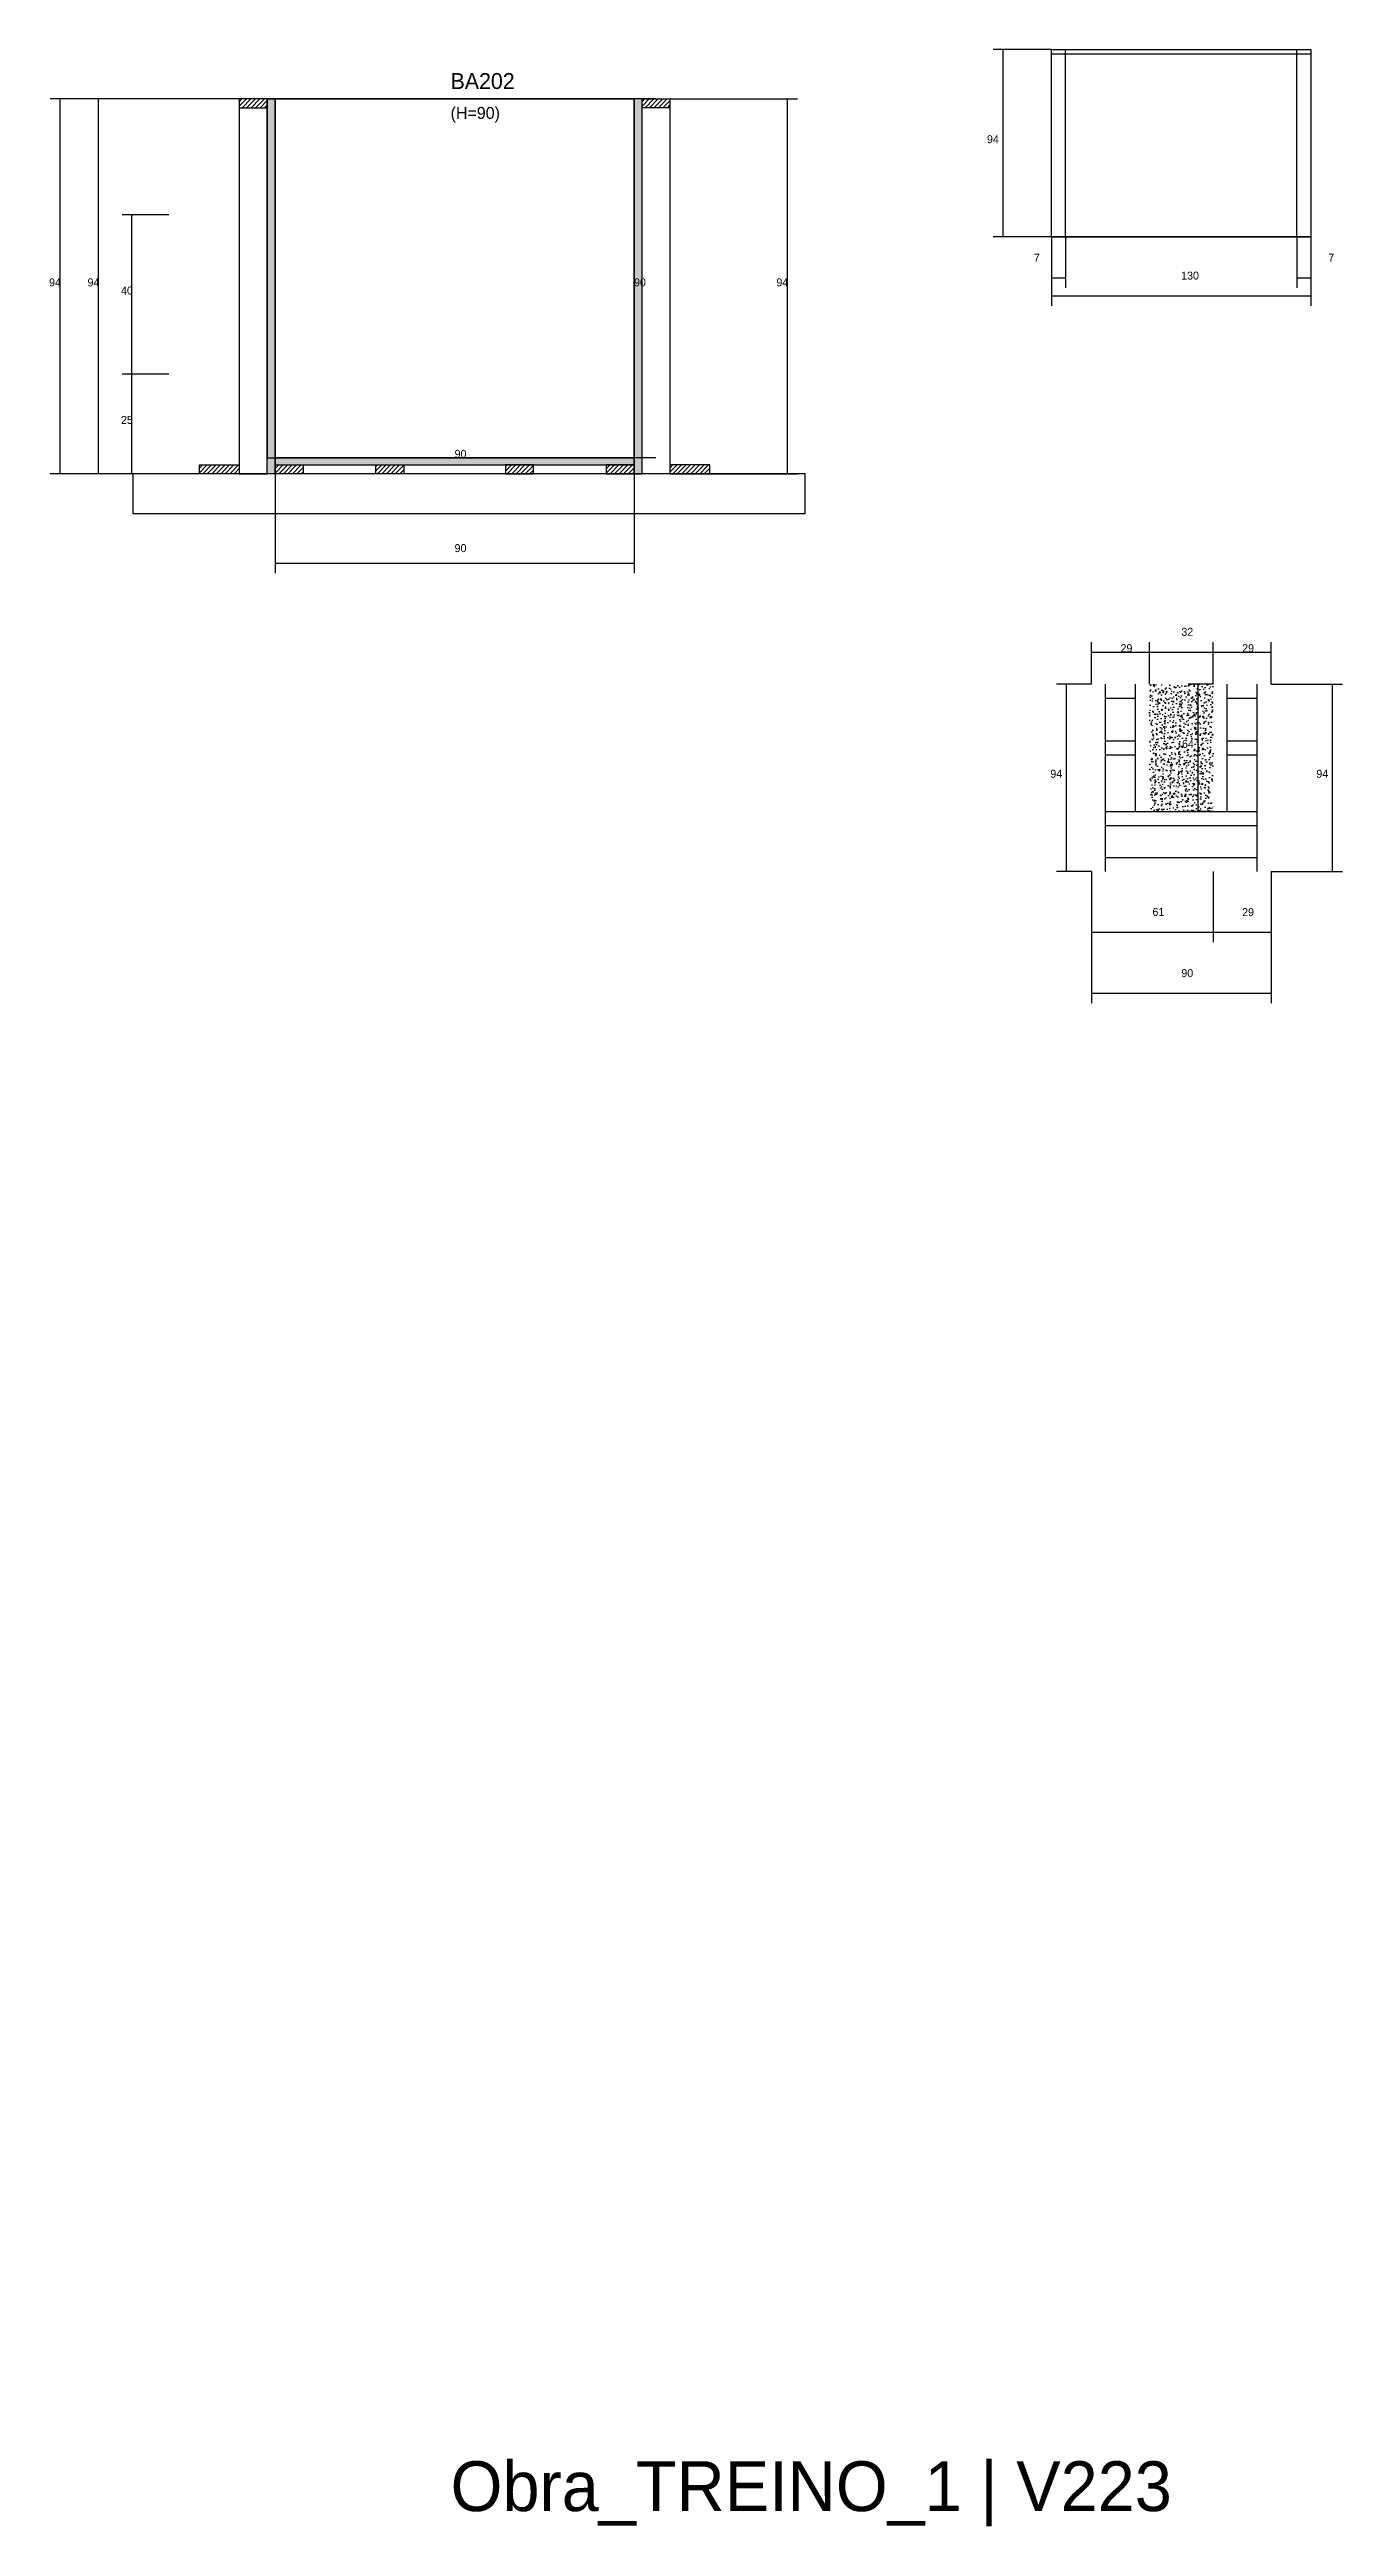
# Model space of a CAD drawing. Header units: metres. Extents: x -2848 to 21926, y -45195 to 1016.
# Drawn here: x 9399 to 10047, y -14418 to -13175 of the extents above; entities that cross this region are included whole.
import ezdxf

# ---------------------------------------------------------------- set-up
doc = ezdxf.new("R2010")
doc.units = ezdxf.units.M
for name, color, linetype in [('CONCRETO', 251, 'Continuous'), ('COTA', 4, 'Continuous'), ('Cota Seção (2x)', 4, 'Continuous'), ('Hachura', 253, 'Continuous'), ('LABEL_ID', 3, 'Continuous'), ('Madeira', 126, 'Continuous'), ('Painéis', 200, 'Continuous'), ('SARR_2.2x7', 40, 'Continuous'), ('Texto Seção', 7, 'Continuous')]:
    doc.layers.add(name, color=color, linetype=linetype)

msp = doc.modelspace()

# ---------------------------------------------------------------- texts
at = {"layer": 'COTA'}
for s, p in [('94', (9869, -13222.2)), ('7', (9892.5, -13281.6)), ('7', (10040.2, -13281.6)), ('94', (9398.6, -13294)), ('94', (9417.9, -13294)), ('40', (9434.7, -13298.1)), ('94', (9763.4, -13294)), ('130', (9966.4, -13290.6)), ('25', (9434.7, -13363)), ('90', (9602, -13427.3)), ('32', (9966.5, -13469.3)), ('29', (9936, -13477.5)), ('29', (9997, -13477.5)), ('64', (9966.8, -13525.5)), ('94', (9900.8, -13540.5)), ('94', (10034.2, -13540.5)), ('90', (9966.5, -13640.5))]:
    msp.add_text(s, height=4, dxfattribs=at).set_placement(p)
at = {"layer": 'Cota Seção (2x)'}
for s, p in [('90', (9692, -13294)), ('90', (9602, -13380)), ('61', (9952, -13609.8)), ('29', (9997, -13609.9))]:
    msp.add_text(s, height=4, dxfattribs=at).set_placement(p)
at = {"layer": 'LABEL_ID'}
msp.add_text('Obra_TREINO_1 | V223', height=25, dxfattribs=at).set_placement((9600, -14410))
at = {"layer": 'Texto Seção'}
for s, height, p in [('BA202', 8, (9600, -13195)), ('(H=90)', 6, (9600, -13210))]:
    msp.add_text(s, height=height, dxfattribs=at).set_placement(p)

# ---------------------------------------------------------------- hatches: boundary and pattern name
at = {"layer": 'COTA'}
h = msp.add_hatch(dxfattribs=at)
h.set_pattern_fill('AR-CONC', scale=0.03)
h.paths.add_polyline_path([(9982.5, -13557.5), (9982.5, -13493.5), (9982.5, -13493.5), (9950.5, -13493.5), (9950.5, -13493.5), (9950.5, -13557.5), (9950.5, -13557.5), (9982.5, -13557.5)])
at = {"layer": 'Hachura'}
h = msp.add_hatch(dxfattribs=at)
h.set_pattern_fill('ANSI31', scale=0.5)
h.paths.add_polyline_path([(9508, -13204.4), (9508, -13200), (9508, -13200), (9494, -13200), (9494, -13200), (9494, -13204.4), (9494, -13204.4), (9508, -13204.4)])
h = msp.add_hatch(color=8, dxfattribs=at)
h.dxf.hatch_style = 1
h.paths.add_polyline_path([(9508, -13200), (9512, -13200), (9512, -13200), (9512, -13388), (9512, -13388), (9508, -13388), (9508, -13388), (9508, -13200)])
h = msp.add_hatch(color=8, dxfattribs=at)
h.dxf.hatch_style = 1
h.paths.add_polyline_path([(9696, -13200), (9692, -13200), (9692, -13200), (9692, -13388), (9692, -13388), (9696, -13388), (9696, -13388), (9696, -13200)])
h = msp.add_hatch(dxfattribs=at)
h.set_pattern_fill('ANSI31', scale=0.5)
h.paths.add_polyline_path([(9696, -13204.4), (9696, -13200), (9696, -13200), (9710, -13200), (9710, -13200), (9710, -13204.4), (9710, -13204.4), (9696, -13204.4)])
h = msp.add_hatch(color=8, dxfattribs=at)
h.dxf.hatch_style = 1
h.paths.add_polyline_path([(9692, -13383.6), (9692, -13380), (9692, -13380), (9512, -13380), (9512, -13380), (9512, -13383.6), (9512, -13383.6), (9692, -13383.6)])
h = msp.add_hatch(dxfattribs=at)
h.set_pattern_fill('ANSI31', scale=0.5)
h.paths.add_polyline_path([(9474, -13388), (9474, -13383.6), (9474, -13383.6), (9494, -13383.6), (9494, -13383.6), (9494, -13388), (9494, -13388), (9474, -13388)])
h = msp.add_hatch(dxfattribs=at)
h.set_pattern_fill('ANSI31', scale=0.5)
h.paths.add_polyline_path([(9512, -13388), (9512, -13383.6), (9512, -13383.6), (9526, -13383.6), (9526, -13383.6), (9526, -13388), (9526, -13388), (9512, -13388)])
h = msp.add_hatch(dxfattribs=at)
h.set_pattern_fill('ANSI31', scale=0.5)
h.paths.add_polyline_path([(9562.5, -13388), (9562.5, -13383.6), (9562.5, -13383.6), (9576.5, -13383.6), (9576.5, -13383.6), (9576.5, -13388), (9576.5, -13388), (9562.5, -13388)])
h = msp.add_hatch(dxfattribs=at)
h.set_pattern_fill('ANSI31', scale=0.5)
h.paths.add_polyline_path([(9641.5, -13388), (9641.5, -13383.6), (9641.5, -13383.6), (9627.5, -13383.6), (9627.5, -13383.6), (9627.5, -13388), (9627.5, -13388), (9641.5, -13388)])
h = msp.add_hatch(dxfattribs=at)
h.set_pattern_fill('ANSI31', scale=0.5)
h.paths.add_polyline_path([(9692, -13388), (9692, -13383.6), (9692, -13383.6), (9678, -13383.6), (9678, -13383.6), (9678, -13388), (9678, -13388), (9692, -13388)])
h = msp.add_hatch(dxfattribs=at)
h.set_pattern_fill('ANSI31', scale=0.5)
h.paths.add_polyline_path([(9730, -13388), (9730, -13383.6), (9730, -13383.6), (9710, -13383.6), (9710, -13383.6), (9710, -13388), (9710, -13388), (9730, -13388)])

# ---------------------------------------------------------------- linework, layer by layer
at = {"layer": 'CONCRETO'}
for points in [[(9508, -13200), (9508, -13200), (9692, -13200), (9692, -13224), (9692, -13224), (9692, -13380), (9512, -13380), (9512, -13200)], [(9508, -13380), (9692, -13380), (9692, -13200), (9508, -13200)]]:
    msp.add_lwpolyline(points, close=True, dxfattribs=at)
at = {"layer": 'COTA'}
for p, q in [((9901.4, -13175.2), (9872.1, -13175.2)), ((9877.1, -13269.2), (9877.1, -13175.2)), ((9508, -13200), (9399.1, -13200)), ((9404.1, -13388), (9404.1, -13200)), ((9508, -13200), (9418.4, -13200)), ((9423.4, -13388), (9423.4, -13200)), ((9710, -13200), (9773.9, -13200)), ((9768.9, -13388), (9768.9, -13200)), ((9458.7, -13258.1), (9435.2, -13258.1)), ((9440.2, -13338.1), (9440.2, -13258.1)), ((9901.4, -13269.2), (9872.1, -13269.2)), ((9901.4, -13269.2), (9901.4, -13303.8)), ((9901.4, -13269.2), (9901.4, -13294.7)), ((9908.4, -13269.2), (9908.4, -13294.7)), ((10024.4, -13269.2), (10024.4, -13294.7)), ((10031.4, -13269.2), (10031.4, -13303.8)), ((10031.4, -13269.2), (10031.4, -13294.7)), ((9901.4, -13289.7), (9908.4, -13289.7)), ((10024.4, -13289.7), (10031.4, -13289.7)), ((9901.4, -13298.8), (10031.4, -13298.8)), ((9458.7, -13338.1), (9435.2, -13338.1)), ((9458.7, -13338.1), (9435.2, -13338.1)), ((9440.2, -13388), (9440.2, -13338.1)), ((9478.4, -13388), (9399.1, -13388)), ((9478.4, -13388), (9418.4, -13388)), ((9458.7, -13388), (9435.2, -13388)), ((9512, -13388), (9512, -13437.8)), ((9692, -13388), (9692, -13437.8)), ((9725.6, -13388), (9773.9, -13388)), ((9512, -13432.8), (9692, -13432.8)), ((9921.5, -13493.5), (9921.5, -13472.5)), ((9921.5, -13477.5), (9950.5, -13477.5)), ((9950.5, -13493.5), (9950.5, -13472.5)), ((9950.5, -13493.5), (9950.5, -13472.5)), ((9950.5, -13477.5), (9982.5, -13477.5)), ((9982.5, -13493.5), (9982.5, -13472.5)), ((9982.5, -13493.5), (9982.5, -13472.5)), ((9982.5, -13477.5), (10011.5, -13477.5)), ((10011.5, -13493.5), (10011.5, -13472.5)), ((9921.5, -13493.5), (9903.9, -13493.5)), ((9908.9, -13587.5), (9908.9, -13493.5)), ((9982.5, -13493.5), (9969.9, -13493.5)), ((9974.9, -13557.5), (9974.9, -13493.5)), ((10011.5, -13493.5), (10047.3, -13493.5)), ((10042.3, -13587.5), (10042.3, -13493.5)), ((9982.5, -13557.5), (9969.9, -13557.5)), ((9921.5, -13587.5), (9903.9, -13587.5)), ((9921.5, -13587.5), (9921.5, -13653.6)), ((10011.5, -13587.5), (10011.5, -13653.6)), ((10011.5, -13587.5), (10047.3, -13587.5)), ((9921.5, -13648.6), (10011.5, -13648.6))]:
    msp.add_line(p, q, dxfattribs=at)
at = {"layer": 'Cota Seção (2x)'}
for p, q in [((9703, -13200), (9687, -13200)), ((9692, -13380), (9692, -13200)), ((9512, -13388), (9512, -13375)), ((9512, -13380), (9692, -13380)), ((9703, -13380), (9687, -13380)), ((9692, -13388), (9692, -13375)), ((9921.5, -13587.5), (9921.5, -13622.9)), ((9982.5, -13587.5), (9982.5, -13622.9)), ((9982.5, -13587.5), (9982.5, -13622.9)), ((10011.5, -13587.5), (10011.5, -13622.9)), ((9921.5, -13617.9), (9982.5, -13617.9)), ((9982.5, -13617.9), (10011.5, -13617.9))]:
    msp.add_line(p, q, dxfattribs=at)
at = {"layer": 'Madeira'}
for points in [[(9508, -13204.4), (9508, -13200), (9494, -13200), (9494, -13204.4)], [(9508, -13200), (9494, -13200), (9494, -13388), (9508, -13388)], [(9696, -13204.4), (9696, -13200), (9710, -13200), (9710, -13204.4)], [(9696, -13200), (9710, -13200), (9710, -13388), (9696, -13388)], [(9440.6, -13408), (9777.8, -13408), (9777.8, -13388), (9440.6, -13388)], [(9474, -13388), (9474, -13383.6), (9494, -13383.6), (9494, -13388)], [(9512, -13388), (9512, -13383.6), (9526, -13383.6), (9526, -13388)], [(9562.5, -13388), (9562.5, -13383.6), (9576.5, -13383.6), (9576.5, -13388)], [(9641.5, -13388), (9641.5, -13383.6), (9627.5, -13383.6), (9627.5, -13388)], [(9692, -13388), (9692, -13383.6), (9678, -13383.6), (9678, -13388)], [(9730, -13388), (9730, -13383.6), (9710, -13383.6), (9710, -13388)]]:
    msp.add_lwpolyline(points, close=True, dxfattribs=at)
at = {"layer": 'Painéis'}
for p, q in [((9901.4, -13175.2), (10031.4, -13175.2)), ((9512, -13388), (9512, -13200)), ((9692, -13388), (9692, -13200)), ((9901.4, -13269.2), (10031.4, -13269.2)), ((9512, -13380), (9692, -13380)), ((9512, -13383.6), (9512, -13380)), ((9692, -13383.6), (9692, -13380))]:
    msp.add_line(p, q, dxfattribs=at)
for points in [[(9901.4, -13175.2), (10031.4, -13175.2), (10031.4, -13269.2), (9901.4, -13269.2)], [(9508, -13200), (9512, -13200), (9512, -13388), (9508, -13388)], [(9512, -13200), (9512, -13200), (9508, -13200), (9508, -13200)], [(9696, -13200), (9692, -13200), (9692, -13388), (9696, -13388)], [(9692, -13383.6), (9692, -13380), (9512, -13380), (9512, -13383.6)]]:
    msp.add_lwpolyline(points, close=True, dxfattribs=at)
at = {"layer": 'SARR_2.2x7'}
for p, q in [((9901.4, -13177.4), (10031.4, -13177.4)), ((9908.4, -13269.2), (9908.4, -13175.2)), ((10024.4, -13269.2), (10024.4, -13175.2)), ((9928.5, -13587.5), (9928.5, -13493.5)), ((9943.5, -13557.5), (9943.5, -13493.5)), ((9989.5, -13557.5), (9989.5, -13493.5)), ((10004.5, -13587.5), (10004.5, -13493.5)), ((9928.5, -13500.5), (9943.5, -13500.5)), ((9989.5, -13500.5), (10004.5, -13500.5)), ((9928.5, -13522), (9943.5, -13522)), ((9928.5, -13529), (9943.5, -13529)), ((9989.5, -13522), (10004.5, -13522)), ((9989.5, -13529), (10004.5, -13529)), ((9928.5, -13557.5), (9982.5, -13557.5)), ((9928.5, -13564.5), (9982.5, -13564.5)), ((9982.5, -13557.5), (10004.5, -13557.5)), ((9982.5, -13564.5), (10004.5, -13564.5)), ((9928.5, -13580.5), (9982.5, -13580.5)), ((9982.5, -13580.5), (10004.5, -13580.5))]:
    msp.add_line(p, q, dxfattribs=at)

msp.set_redraw_order([(e.dxf.handle, doc.entitydb.next_handle()) for e in msp.query("TEXT MTEXT ATTDEF DIMENSION ARC_DIMENSION")])  # texts and dimensions are drawn at this point

doc.saveas('drawing.dxf')
